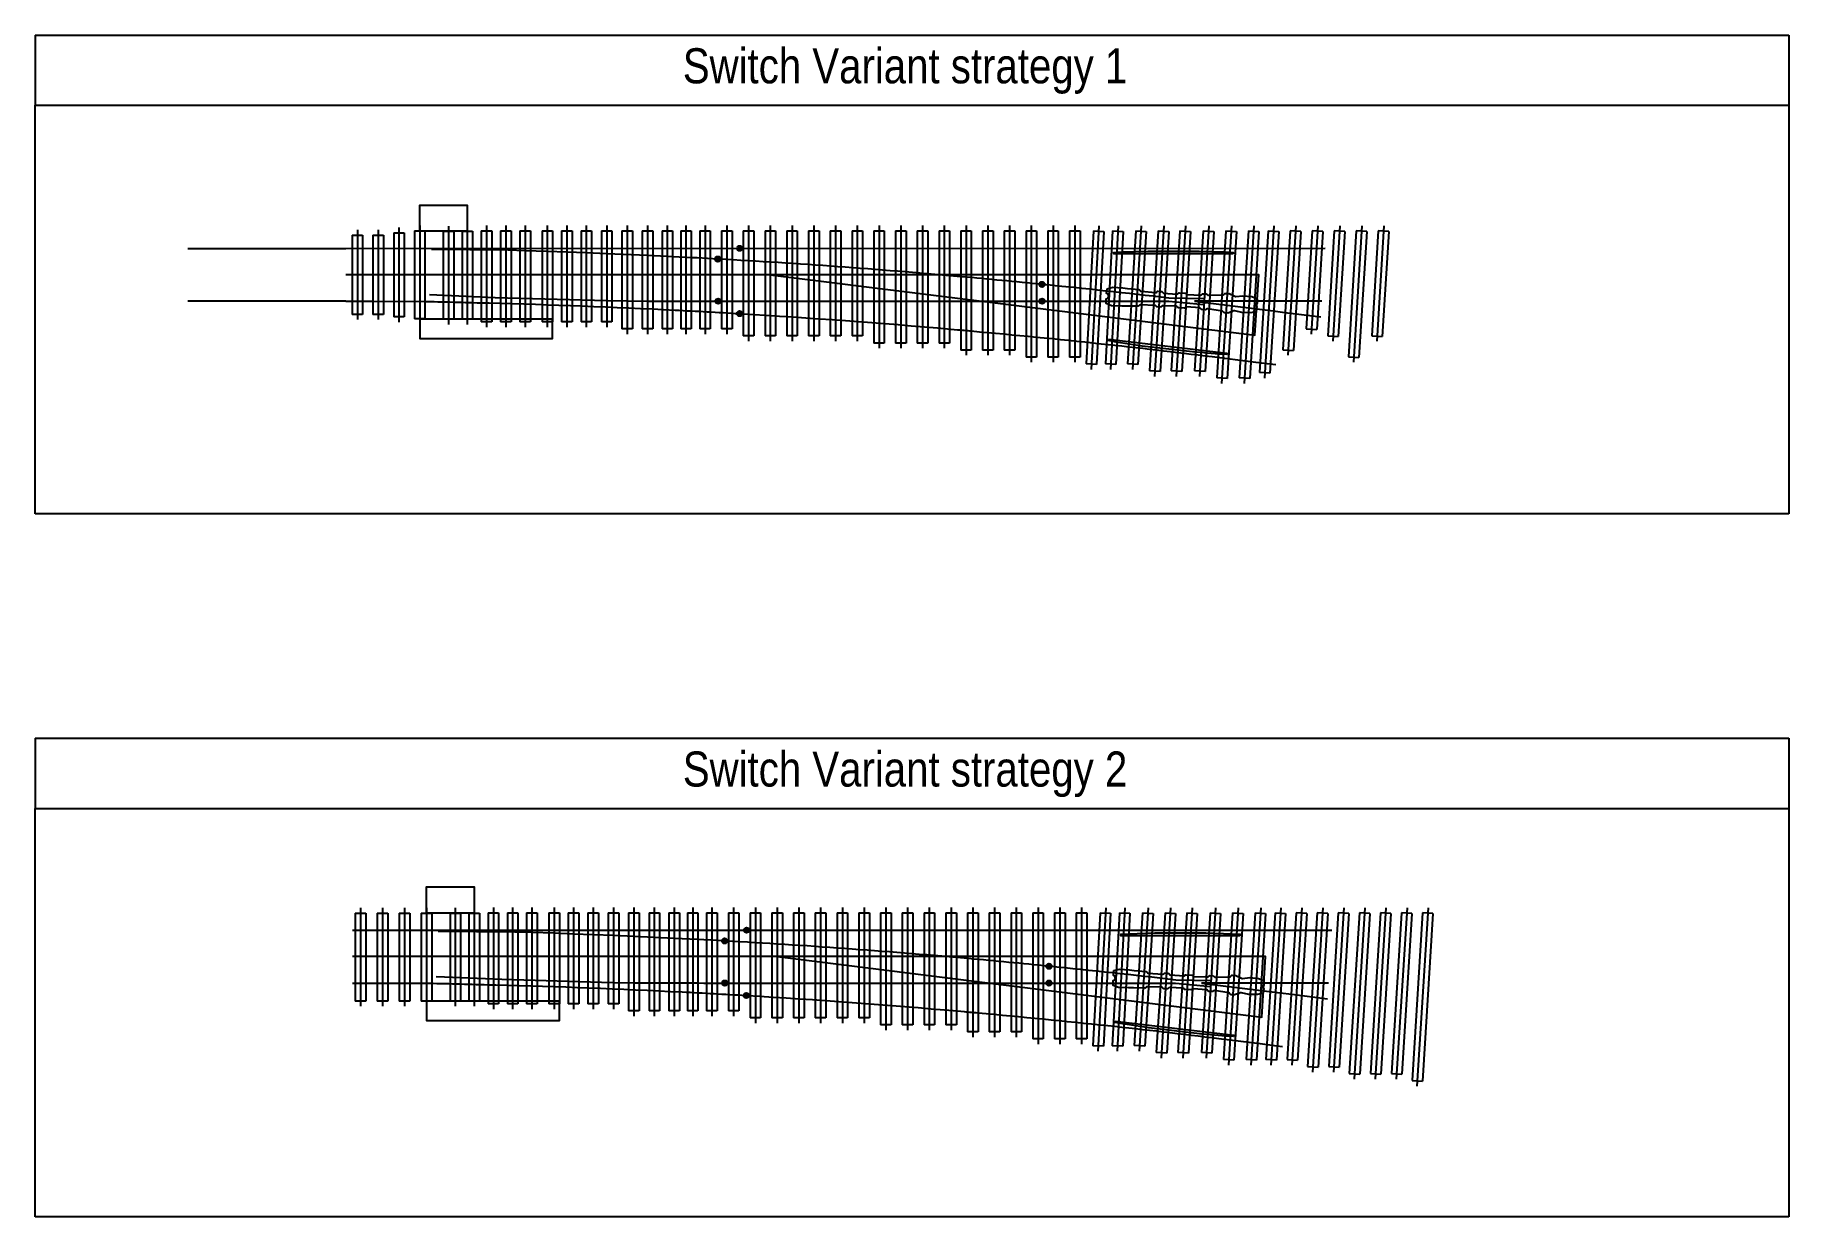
# Model space of a CAD drawing. Header units: metres. Extents: x -35 to 677, y 78 to 218.
# Drawn here: x 320.3 to 370.3, y 145.1 to 178.8 of the extents above; entities that cross this region are included whole.
import ezdxf

# ---------------------------------------------------------------- set-up
doc = ezdxf.new("R2010")
doc.units = ezdxf.units.M
for name, color, linetype in [('ASSEMBLY-Aluminothermic Weld', 1, 'Continuous'), ('ASSEMBLY-Concrete Sleeper', 7, 'Continuous'), ('ASSEMBLY-Switch Detail', 7, 'Continuous'), ('ASSEMBLY-Switch Motor Mechanism', 2, 'Continuous'), ('ASSEMBLY-Switch Rails', 1, 'Continuous'), ('PLACEMENT-Theoretical Switch Triangle New', 7, 'Continuous')]:
    doc.layers.add(name, color=color, linetype=linetype)
doc.layers.add('ASSEMBLY-Aluminothermic Weld-Attributes', color=6, linetype='Continuous', plot=False)
doc.layers.add('ASSEMBLY-Construction Lines', color=6, linetype='Continuous', plot=False)
doc.styles.add('ARIAL NARROW', font='ARIALN.TTF')
doc.styles.get("Standard").update_dxf_attribs({"font": 'arial.ttf'})

msp = doc.modelspace()

# ---------------------------------------------------------------- texts
at = {"style": 'ARIAL NARROW'}
for s, p in [('Switch Variant strategy 1', (338.753, 177.453)), ('Switch Variant strategy 2', (338.753, 157.396))]:
    msp.add_text(s, height=1, dxfattribs=at).set_placement(p)

# ---------------------------------------------------------------- blocks, each defined once
blk = doc.blocks.new('*U10')
at = {"layer": 'ASSEMBLY-Concrete Sleeper'}
for p, q in [((-150, 1250), (150, 1250)), ((-150, 1250), (-150, -1257)), ((150, 1250), (150, -1257)), ((150, -1257), (-150, -1257))]:
    blk.add_line(p, q, dxfattribs=at)
at = {"layer": 'ASSEMBLY-Construction Lines'}
blk.add_line((0, 1400), (0, -1407), dxfattribs=at)
blk = doc.blocks.new('*U9')
at = {"layer": 'ASSEMBLY-Concrete Sleeper'}
for p, q in [((-150, 1250), (150, 1250)), ((-150, 1250), (-150, -1350)), ((150, 1250), (150, -1350)), ((150, -1350), (-150, -1350))]:
    blk.add_line(p, q, dxfattribs=at)
at = {"layer": 'ASSEMBLY-Construction Lines'}
blk.add_line((0, 1400), (0, -1500), dxfattribs=at)
blk = doc.blocks.new('*U11')
at = {"layer": 'ASSEMBLY-Concrete Sleeper'}
for p, q in [((-150, 1250), (150, 1250)), ((-150, 1250), (-150, -2550)), ((150, 1250), (150, -2550)), ((150, -2550), (-150, -2550))]:
    blk.add_line(p, q, dxfattribs=at)
at = {"layer": 'ASSEMBLY-Construction Lines'}
blk.add_line((0, 1400), (0, -2700), dxfattribs=at)
blk = doc.blocks.new('*U4')
at = {"layer": 'ASSEMBLY-Concrete Sleeper'}
for p, q in [((-150, 1250), (150, 1250)), ((-150, 1250), (-150, -2350)), ((150, 1250), (150, -2350)), ((150, -2350), (-150, -2350))]:
    blk.add_line(p, q, dxfattribs=at)
at = {"layer": 'ASSEMBLY-Construction Lines'}
blk.add_line((0, 1400), (0, -2500), dxfattribs=at)
blk = doc.blocks.new('*U5')
at = {"layer": 'ASSEMBLY-Concrete Sleeper'}
for p, q in [((-150, 1250), (150, 1250)), ((-150, 1250), (-150, -1550)), ((150, 1250), (150, -1550)), ((150, -1550), (-150, -1550))]:
    blk.add_line(p, q, dxfattribs=at)
at = {"layer": 'ASSEMBLY-Construction Lines'}
blk.add_line((0, 1400), (0, -1700), dxfattribs=at)
blk = doc.blocks.new('*U6')
at = {"layer": 'ASSEMBLY-Concrete Sleeper'}
for p, q in [((-150, 1250), (150, 1250)), ((-150, 1250), (-150, -1750)), ((150, 1250), (150, -1750)), ((150, -1750), (-150, -1750))]:
    blk.add_line(p, q, dxfattribs=at)
at = {"layer": 'ASSEMBLY-Construction Lines'}
blk.add_line((0, 1400), (0, -1900), dxfattribs=at)
blk = doc.blocks.new('*U7')
at = {"layer": 'ASSEMBLY-Concrete Sleeper'}
for p, q in [((-150, 1250), (150, 1250)), ((-150, 1250), (-150, -1950)), ((150, 1250), (150, -1950)), ((150, -1950), (-150, -1950))]:
    blk.add_line(p, q, dxfattribs=at)
at = {"layer": 'ASSEMBLY-Construction Lines'}
blk.add_line((0, 1400), (0, -2100), dxfattribs=at)
blk = doc.blocks.new('*U8')
at = {"layer": 'ASSEMBLY-Concrete Sleeper'}
for p, q in [((-150, 1250), (150, 1250)), ((-150, 1250), (-150, -2150)), ((150, 1250), (150, -2150)), ((150, -2150), (-150, -2150))]:
    blk.add_line(p, q, dxfattribs=at)
at = {"layer": 'ASSEMBLY-Construction Lines'}
blk.add_line((0, 1400), (0, -2300), dxfattribs=at)
blk = doc.blocks.new('SYMBOL ALUMINOTHERMIC WELD')
at = {"layer": 'ASSEMBLY-Aluminothermic Weld'}
h = blk.add_hatch(color=256, dxfattribs=at)
h.dxf.hatch_style = 1
h.paths.add_polyline_path([(-75, 0, 1), (75, 0, 1)])
blk.add_circle((0, 0), 75, dxfattribs=at)
at = {"layer": 'ASSEMBLY-Aluminothermic Weld-Attributes', "flags": 2}
blk.add_attdef('BLOCK_VERSION', (0, 0), '', height=1, dxfattribs=at)
blk = doc.blocks.new('*U18')
at = {"layer": 'ASSEMBLY-Concrete Sleeper'}
for p, q in [((-150, 1250), (150, 1250)), ((-150, 1250), (-150, -2950)), ((150, 1250), (150, -2950)), ((150, -2950), (-150, -2950))]:
    blk.add_line(p, q, dxfattribs=at)
at = {"layer": 'ASSEMBLY-Construction Lines'}
blk.add_line((0, 1400), (0, -3100), dxfattribs=at)
blk = doc.blocks.new('*U12')
at = {"layer": 'ASSEMBLY-Concrete Sleeper'}
for p, q in [((-150, 1250), (150, 1250)), ((-150, 1250), (-150, -2750)), ((150, 1250), (150, -2750)), ((150, -2750), (-150, -2750))]:
    blk.add_line(p, q, dxfattribs=at)
at = {"layer": 'ASSEMBLY-Construction Lines'}
blk.add_line((0, 1400), (0, -2900), dxfattribs=at)
blk = doc.blocks.new('*U13')
at = {"layer": 'ASSEMBLY-Concrete Sleeper'}
for p, q in [((-150, 1250), (150, 1250)), ((-150, 1250), (-150, -2750)), ((150, 1250), (150, -2750)), ((150, -2750), (-150, -2750))]:
    blk.add_line(p, q, dxfattribs=at)
at = {"layer": 'ASSEMBLY-Construction Lines'}
blk.add_line((0, 1400), (0, -2900), dxfattribs=at)
blk = doc.blocks.new('*U25')
at = {"layer": 'ASSEMBLY-Concrete Sleeper'}
for p, q in [((150, 1010), (-150, 1010)), ((-150, -1250), (-150, 1010)), ((150, -1250), (150, 1010)), ((-150, -1250), (150, -1250))]:
    blk.add_line(p, q, dxfattribs=at)
at = {"layer": 'ASSEMBLY-Construction Lines'}
blk.add_line((0, -1400), (0, 1160), dxfattribs=at)
blk = doc.blocks.new('*U26')
at = {"layer": 'ASSEMBLY-Concrete Sleeper'}
for p, q in [((150, 1010), (-150, 1010)), ((-150, -1250), (-150, 1010)), ((150, -1250), (150, 1010)), ((-150, -1250), (150, -1250))]:
    blk.add_line(p, q, dxfattribs=at)
at = {"layer": 'ASSEMBLY-Construction Lines'}
blk.add_line((0, -1400), (0, 1160), dxfattribs=at)
blk = doc.blocks.new('*U27')
at = {"layer": 'ASSEMBLY-Concrete Sleeper'}
for p, q in [((150, 1150), (-150, 1150)), ((-150, -1250), (-150, 1150)), ((150, -1250), (150, 1150)), ((-150, -1250), (150, -1250))]:
    blk.add_line(p, q, dxfattribs=at)
at = {"layer": 'ASSEMBLY-Construction Lines'}
blk.add_line((0, -1400), (0, 1300), dxfattribs=at)
blk = doc.blocks.new('*U36')
at = {"layer": 'ASSEMBLY-Concrete Sleeper'}
for p, q in [((-150, 1250), (150, 1250)), ((-150, 1250), (-150, -2800)), ((150, 1250), (150, -2800)), ((150, -2800), (-150, -2800))]:
    blk.add_line(p, q, dxfattribs=at)
at = {"layer": 'ASSEMBLY-Construction Lines'}
blk.add_line((0, 1400), (0, -2950), dxfattribs=at)
blk = doc.blocks.new('*U38')
at = {"layer": 'ASSEMBLY-Concrete Sleeper'}
for p, q in [((150, 2150), (-150, 2150)), ((-150, -1250), (-150, 2150)), ((150, -1250), (150, 2150)), ((-150, -1250), (150, -1250))]:
    blk.add_line(p, q, dxfattribs=at)
at = {"layer": 'ASSEMBLY-Construction Lines'}
blk.add_line((0, -1400), (0, 2300), dxfattribs=at)
blk = doc.blocks.new('*U39')
at = {"layer": 'ASSEMBLY-Concrete Sleeper'}
for p, q in [((150, 1550), (-150, 1550)), ((-150, -1250), (-150, 1550)), ((150, -1250), (150, 1550)), ((-150, -1250), (150, -1250))]:
    blk.add_line(p, q, dxfattribs=at)
at = {"layer": 'ASSEMBLY-Construction Lines'}
blk.add_line((0, -1400), (0, 1700), dxfattribs=at)
blk = doc.blocks.new('*U40')
at = {"layer": 'ASSEMBLY-Concrete Sleeper'}
for p, q in [((150, 1750), (-150, 1750)), ((-150, -1250), (-150, 1750)), ((150, -1250), (150, 1750)), ((-150, -1250), (150, -1250))]:
    blk.add_line(p, q, dxfattribs=at)
at = {"layer": 'ASSEMBLY-Construction Lines'}
blk.add_line((0, -1400), (0, 1900), dxfattribs=at)
blk = doc.blocks.new('*U41')
at = {"layer": 'ASSEMBLY-Concrete Sleeper'}
for p, q in [((150, 2350), (-150, 2350)), ((-150, -1250), (-150, 2350)), ((150, -1250), (150, 2350)), ((-150, -1250), (150, -1250))]:
    blk.add_line(p, q, dxfattribs=at)
at = {"layer": 'ASSEMBLY-Construction Lines'}
blk.add_line((0, -1400), (0, 2500), dxfattribs=at)
blk = doc.blocks.new('*U51')
at = {"layer": 'ASSEMBLY-Switch Detail', "linetype": 'Continuous'}
for points in [[(13.197, 0.598), (9.797, 0.598), (9.797, 0.638), (10.022, 0.653), (10.772, 0.678), (12.222, 0.678), (12.972, 0.653), (13.197, 0.638)], [(9.641, -1.837), (13.017, -2.237), (13.012, -2.277), (12.787, -2.265), (12.04, -2.202), (10.6, -2.032), (9.858, -1.918), (9.636, -1.877)]]:
    blk.add_lwpolyline(points, close=True, dxfattribs=at)
at = {"layer": 'ASSEMBLY-Switch Detail'}
blk.add_lwpolyline([(9.601, -0.398), (9.761, -0.356), (10.048, -0.377), (10.183, -0.392), (10.51, -0.423), (10.524, -0.427), (10.537, -0.437), (10.543, -0.445), (10.548, -0.454), (10.558, -0.463), (10.575, -0.468), (10.986, -0.503), (11.002, -0.501), (11.016, -0.493), (11.023, -0.486), (11.031, -0.477), (11.042, -0.471), (11.058, -0.469), (11.148, -0.474), (11.161, -0.477), (11.171, -0.484), (11.171, -0.484), (11.176, -0.489), (11.181, -0.497), (11.19, -0.509), (11.203, -0.517), (11.214, -0.52), (11.591, -0.549), (11.608, -0.546), (11.62, -0.539), (11.627, -0.532), (11.637, -0.522), (11.648, -0.516), (11.662, -0.515), (11.822, -0.525), (11.838, -0.529), (11.849, -0.538), (11.855, -0.546), (11.864, -0.557), (11.875, -0.564), (11.888, -0.566), (12.266, -0.58), (12.285, -0.576), (12.295, -0.569), (12.301, -0.561), (12.309, -0.552), (12.321, -0.545), (12.338, -0.542), (12.428, -0.548), (12.443, -0.552), (12.452, -0.558), (12.459, -0.567), (12.466, -0.576), (12.478, -0.583), (12.494, -0.586), (12.909, -0.572), (12.928, -0.566), (12.936, -0.56), (12.943, -0.551), (12.951, -0.54), (12.963, -0.532), (12.981, -0.53), (13.078, -0.536), (13.241, -0.614), (13.255, -0.619), (13.27, -0.619), (13.474, -0.599), (13.724, -0.624), (13.877, -0.683), (13.877, -0.823), (13.848, -0.835), (13.837, -0.861), (13.846, -0.89), (13.872, -0.904), (13.855, -1.043), (13.695, -1.083), (13.445, -1.077), (13.244, -1.032), (13.228, -1.03), (13.215, -1.033), (13.044, -1.091), (12.946, -1.085), (12.929, -1.079), (12.918, -1.07), (12.911, -1.059), (12.905, -1.049), (12.894, -1.039), (12.88, -1.034), (12.47, -0.97), (12.451, -0.971), (12.439, -0.978), (12.433, -0.984), (12.424, -0.992), (12.414, -0.997), (12.402, -0.998), (12.31, -0.993), (12.293, -0.988), (12.282, -0.979), (12.276, -0.97), (12.269, -0.959), (12.256, -0.95), (12.243, -0.947), (11.867, -0.916), (11.852, -0.918), (11.839, -0.925), (11.831, -0.933), (11.823, -0.941), (11.808, -0.949), (11.795, -0.95), (11.636, -0.94), (11.636, -0.94), (11.636, -0.94), (11.617, -0.934), (11.603, -0.919), (11.589, -0.904), (11.569, -0.898), (11.19, -0.883), (11.175, -0.886), (11.165, -0.892), (11.156, -0.902), (11.149, -0.911), (11.137, -0.918), (11.12, -0.921), (11.03, -0.915), (11.018, -0.912), (11.006, -0.905), (10.997, -0.894), (10.991, -0.886), (10.978, -0.876), (10.963, -0.873), (10.551, -0.861), (10.534, -0.864), (10.524, -0.87), (10.516, -0.88), (10.509, -0.889), (10.498, -0.896), (10.481, -0.9), (10.156, -0.892), (10.02, -0.892), (9.732, -0.882), (9.732, -0.882), (9.578, -0.823), (9.578, -0.683), (9.622, -0.669), (9.651, -0.614), (9.628, -0.556), (9.586, -0.537)], close=True, dxfattribs=at)
at = {"layer": 'ASSEMBLY-Switch Motor Mechanism', "ltscale": 0.02}
for points in [[(-9.994, 1.24), (-9.994, 1.99), (-8.638, 1.99), (-8.638, 1.24)], [(-9.994, -1.268), (-9.994, -1.819), (-6.208, -1.818), (-6.208, -1.267)]]:
    blk.add_lwpolyline(points, close=True, dxfattribs=at)
at = {"layer": 'ASSEMBLY-Switch Rails'}
for p, q in [((-16.601, 0.754), (-12.101, 0.754)), ((-12.101, -0.755), (-16.601, -0.755))]:
    blk.add_line(p, q, dxfattribs=at)
for points in [[(-12.101, 0.754), (15.818, 0.755)], [(-9.717, -0.562), (-7.848, -0.646), (-5.008, -0.726), (-4.663, -0.735), (-4.081, -0.745), (-3.5, -0.751), (-3.158, -0.751), (-2.706, -0.751), (-2.263, -0.751), (-2.088, -0.753), (-1.479, -0.753), (7.75, -0.753), (11.358, -0.753), (12.364, -0.848)], [(12.095, -0.752), (14.339, -1.033), (14.671, -1.074), (15.696, -1.202)], [(15.724, -0.754), (12.095, -0.752)]]:
    blk.add_lwpolyline(points, dxfattribs=at)
for points in [[(12.374, -0.69), (11.365, -0.667, 0.004226), (7.75, -0.275, 0.002211), (5.456, -0.056), (5.331, -0.045, 0.008457), (-1.484, 0.447), (-1.495, 0.448), (-2.085, 0.48), (-2.26, 0.487), (-2.937, 0.522), (-3.5, 0.549), (-4.663, 0.601), (-5.245, 0.624), (-5.801, 0.645), (-6.358, 0.665), (-6.989, 0.685), (-7.473, 0.7), (-9.659, 0.718)], [(-12.101, -0.755), (-11.338, -0.755), (-9.809, -0.759, 0.000007), (-8.019, -0.805, -0.006221), (-2.708, -1.006, -0.002133), (-0.889, -1.107), (-0.866, -1.109, -0.00756), (5.143, -1.549), (5.333, -1.566, -0.000465), (5.729, -1.602, -0.003854), (9.43, -1.965, -0.003841), (12.594, -2.334), (13.77, -2.481), (14.246, -2.54), (14.412, -2.561)]]:
    blk.add_lwpolyline(points, format="xyb", dxfattribs=at)
at = {"layer": 'PLACEMENT-Theoretical Switch Triangle New'}
blk.add_lwpolyline([(0, 0), (13.817, -1.727), (13.925, 0), (-12.101, 0)], dxfattribs=at)
at = {"layer": 'ASSEMBLY-Aluminothermic Weld', "xscale": 0.001, "yscale": 0.001, "zscale": 0.001}
for p in [(-1.495, 0.448), (-0.87, 0.754), (7.75, -0.275), (-1.49, -0.753), (7.75, -0.753), (-0.877, -1.108)]:
    blk.add_blockref('SYMBOL ALUMINOTHERMIC WELD', p, dxfattribs=at)
at = {"layer": 'ASSEMBLY-Concrete Sleeper', "extrusion": (0, 0, -1), "xscale": 0.001, "yscale": 0.001, "zscale": -0.001, "rotation": 180}
for name, p in [('*U25', (11.771, -0.12)), ('*U26', (11.179, -0.12)), ('*U27', (10.586, -0.05))]:
    blk.add_blockref(name, p, dxfattribs=at)
at = {"layer": 'ASSEMBLY-Concrete Sleeper', "xscale": 0.001, "yscale": 0.001, "zscale": 0.001}
for name, p in [('*U10', (-9.994, 0.004)), ('*U10', (-9.174, -0.01)), ('*U10', (-8.638, -0.01)), ('*U9', (-8.089, 0.004)), ('*U9', (-7.539, 0.004)), ('*U9', (-6.99, 0.004)), ('*U9', (-6.358, 0.004)), ('*U9', (-5.802, 0.004)), ('*U9', (-5.245, 0.004)), ('*U9', (-4.663, 0.004)), ('*U5', (-4.082, 0.004)), ('*U5', (-3.5, 0.004)), ('*U5', (-2.937, 0.004)), ('*U5', (-2.405, 0.004)), ('*U5', (-1.86, 0.004)), ('*U5', (-1.24, 0.004)), ('*U6', (-0.62, 0.004)), ('*U6', (0, 0.004)), ('*U6', (0.62, 0.004)), ('*U6', (1.24, 0.004)), ('*U6', (1.86, 0.004)), ('*U6', (2.48, 0.004)), ('*U7', (3.1, 0.004)), ('*U7', (3.72, 0.004)), ('*U7', (4.34, 0.004)), ('*U7', (4.96, 0.004)), ('*U8', (5.58, 0.004)), ('*U8', (6.2, 0.004)), ('*U8', (6.82, 0.004)), ('*U4', (7.44, 0.004)), ('*U4', (8.06, 0.004)), ('*U4', (8.68, 0.004))]:
    blk.add_blockref(name, p, dxfattribs=at)
for name, p, rotation in [('*U11', (9.292, -0.003), 356.9006939999999), ('*U11', (9.842, -0.003), 356.9006939999999), ('*U11', (10.49, -0.003), 356.4374999999999), ('*U12', (11.132, -0.003), 356.4374999999999), ('*U12', (11.749, -0.003), 356.4374999999999), ('*U13', (12.416, -0.003), 356.4374999999999), ('*U18', (13.059, -0.003), 356.4374999999999), ('*U18', (13.701, -0.003), 356.4374999999999), ('*U36', (14.27, -0.001), 356.4374999999999), ('*U38', (14.897, -0.001), 176.4375000001575), ('*U39', (15.524, -0.001), 176.4375000002591), ('*U40', (16.152, -0.001), 176.4375000000001), ('*U41', (16.779, -0.001), 176.4375000002589), ('*U40', (17.406, -0.001), 176.4375000001012)]:
    blk.add_blockref(name, p, dxfattribs=dict(at, rotation=rotation))
blk = doc.blocks.new('*U20')
at = {"layer": 'ASSEMBLY-Concrete Sleeper'}
for p, q in [((150, 3550), (-150, 3550)), ((-150, -1250), (-150, 3550)), ((150, -1250), (150, 3550)), ((-150, -1250), (150, -1250))]:
    blk.add_line(p, q, dxfattribs=at)
at = {"layer": 'ASSEMBLY-Construction Lines'}
blk.add_line((0, -1400), (0, 3700), dxfattribs=at)
blk = doc.blocks.new('*U15')
at = {"layer": 'ASSEMBLY-Concrete Sleeper'}
for p, q in [((-150, 1250), (150, 1250)), ((-150, 1250), (-150, -2950)), ((150, 1250), (150, -2950)), ((150, -2950), (-150, -2950))]:
    blk.add_line(p, q, dxfattribs=at)
at = {"layer": 'ASSEMBLY-Construction Lines'}
blk.add_line((0, 1400), (0, -3100), dxfattribs=at)
blk = doc.blocks.new('*U19')
at = {"layer": 'ASSEMBLY-Concrete Sleeper'}
for p, q in [((150, 2950), (-150, 2950)), ((-150, -1250), (-150, 2950)), ((150, -1250), (150, 2950)), ((-150, -1250), (150, -1250))]:
    blk.add_line(p, q, dxfattribs=at)
at = {"layer": 'ASSEMBLY-Construction Lines'}
blk.add_line((0, -1400), (0, 3100), dxfattribs=at)
blk = doc.blocks.new('*U16')
at = {"layer": 'ASSEMBLY-Concrete Sleeper'}
for p, q in [((150, 3150), (-150, 3150)), ((-150, -1250), (-150, 3150)), ((150, -1250), (150, 3150)), ((-150, -1250), (150, -1250))]:
    blk.add_line(p, q, dxfattribs=at)
at = {"layer": 'ASSEMBLY-Construction Lines'}
blk.add_line((0, -1400), (0, 3300), dxfattribs=at)
blk = doc.blocks.new('*U17')
at = {"layer": 'ASSEMBLY-Concrete Sleeper'}
for p, q in [((150, 3150), (-150, 3150)), ((-150, -1250), (-150, 3150)), ((150, -1250), (150, 3150)), ((-150, -1250), (150, -1250))]:
    blk.add_line(p, q, dxfattribs=at)
at = {"layer": 'ASSEMBLY-Construction Lines'}
blk.add_line((0, -1400), (0, 3300), dxfattribs=at)
blk = doc.blocks.new('*U14')
at = {"layer": 'ASSEMBLY-Concrete Sleeper'}
for p, q in [((150, 3350), (-150, 3350)), ((-150, -1250), (-150, 3350)), ((150, -1250), (150, 3350)), ((-150, -1250), (150, -1250))]:
    blk.add_line(p, q, dxfattribs=at)
at = {"layer": 'ASSEMBLY-Construction Lines'}
blk.add_line((0, -1400), (0, 3500), dxfattribs=at)
blk = doc.blocks.new('*U52')
at = {"layer": 'ASSEMBLY-Switch Detail', "linetype": 'Continuous'}
for points in [[(13.197, 0.598), (9.797, 0.598), (9.797, 0.638), (10.022, 0.653), (10.772, 0.678), (12.222, 0.678), (12.972, 0.653), (13.197, 0.638)], [(9.641, -1.837), (13.017, -2.237), (13.012, -2.277), (12.787, -2.265), (12.04, -2.202), (10.6, -2.032), (9.858, -1.918), (9.636, -1.877)]]:
    blk.add_lwpolyline(points, close=True, dxfattribs=at)
at = {"layer": 'ASSEMBLY-Switch Detail'}
blk.add_lwpolyline([(9.601, -0.398), (9.761, -0.356), (10.048, -0.377), (10.183, -0.392), (10.51, -0.423), (10.524, -0.427), (10.537, -0.437), (10.543, -0.445), (10.548, -0.454), (10.558, -0.463), (10.575, -0.468), (10.986, -0.503), (11.002, -0.501), (11.016, -0.493), (11.023, -0.486), (11.031, -0.477), (11.042, -0.471), (11.058, -0.469), (11.148, -0.474), (11.161, -0.477), (11.171, -0.484), (11.171, -0.484), (11.176, -0.489), (11.181, -0.497), (11.19, -0.509), (11.203, -0.517), (11.214, -0.52), (11.591, -0.549), (11.608, -0.546), (11.62, -0.539), (11.627, -0.532), (11.637, -0.522), (11.648, -0.516), (11.662, -0.515), (11.822, -0.525), (11.838, -0.529), (11.849, -0.538), (11.855, -0.546), (11.864, -0.557), (11.875, -0.564), (11.888, -0.566), (12.266, -0.58), (12.285, -0.576), (12.295, -0.569), (12.301, -0.561), (12.309, -0.552), (12.321, -0.545), (12.338, -0.542), (12.428, -0.548), (12.443, -0.552), (12.452, -0.558), (12.459, -0.567), (12.466, -0.576), (12.478, -0.583), (12.494, -0.586), (12.909, -0.572), (12.928, -0.566), (12.936, -0.56), (12.943, -0.551), (12.951, -0.54), (12.963, -0.532), (12.981, -0.53), (13.078, -0.536), (13.241, -0.614), (13.255, -0.619), (13.27, -0.619), (13.474, -0.599), (13.724, -0.624), (13.877, -0.683), (13.877, -0.823), (13.848, -0.835), (13.837, -0.861), (13.846, -0.89), (13.872, -0.904), (13.855, -1.043), (13.695, -1.083), (13.445, -1.077), (13.244, -1.032), (13.228, -1.03), (13.215, -1.033), (13.044, -1.091), (12.946, -1.085), (12.929, -1.079), (12.918, -1.07), (12.911, -1.059), (12.905, -1.049), (12.894, -1.039), (12.88, -1.034), (12.47, -0.97), (12.451, -0.971), (12.439, -0.978), (12.433, -0.984), (12.424, -0.992), (12.414, -0.997), (12.402, -0.998), (12.31, -0.993), (12.293, -0.988), (12.282, -0.979), (12.276, -0.97), (12.269, -0.959), (12.256, -0.95), (12.243, -0.947), (11.867, -0.916), (11.852, -0.918), (11.839, -0.925), (11.831, -0.933), (11.823, -0.941), (11.808, -0.949), (11.795, -0.95), (11.636, -0.94), (11.636, -0.94), (11.636, -0.94), (11.617, -0.934), (11.603, -0.919), (11.589, -0.904), (11.569, -0.898), (11.19, -0.883), (11.175, -0.886), (11.165, -0.892), (11.156, -0.902), (11.149, -0.911), (11.137, -0.918), (11.12, -0.921), (11.03, -0.915), (11.018, -0.912), (11.006, -0.905), (10.997, -0.894), (10.991, -0.886), (10.978, -0.876), (10.963, -0.873), (10.551, -0.861), (10.534, -0.864), (10.524, -0.87), (10.516, -0.88), (10.509, -0.889), (10.498, -0.896), (10.481, -0.9), (10.156, -0.892), (10.02, -0.892), (9.732, -0.882), (9.732, -0.882), (9.578, -0.823), (9.578, -0.683), (9.622, -0.669), (9.651, -0.614), (9.628, -0.556), (9.586, -0.537)], close=True, dxfattribs=at)
at = {"layer": 'ASSEMBLY-Switch Motor Mechanism', "ltscale": 0.02}
for points in [[(-9.994, 1.24), (-9.994, 1.99), (-8.638, 1.99), (-8.638, 1.24)], [(-9.994, -1.268), (-9.994, -1.819), (-6.208, -1.818), (-6.208, -1.267)]]:
    blk.add_lwpolyline(points, close=True, dxfattribs=at)
at = {"layer": 'ASSEMBLY-Switch Rails'}
for points in [[(-12.101, 0.754), (15.818, 0.755)], [(-9.717, -0.562), (-7.848, -0.646), (-5.008, -0.726), (-4.663, -0.735), (-4.081, -0.745), (-3.5, -0.751), (-3.158, -0.751), (-2.706, -0.751), (-2.263, -0.751), (-2.088, -0.753), (-1.479, -0.753), (7.75, -0.753), (11.358, -0.753), (12.364, -0.848)], [(12.095, -0.752), (14.339, -1.033), (14.671, -1.074), (15.696, -1.202)], [(15.724, -0.754), (12.095, -0.752)]]:
    blk.add_lwpolyline(points, dxfattribs=at)
for points in [[(12.374, -0.69), (11.365, -0.667, 0.004226), (7.75, -0.275, 0.002211), (5.456, -0.056), (5.331, -0.045, 0.008457), (-1.484, 0.447), (-1.495, 0.448), (-2.085, 0.48), (-2.26, 0.487), (-2.937, 0.522), (-3.5, 0.549), (-4.663, 0.601), (-5.245, 0.624), (-5.801, 0.645), (-6.358, 0.665), (-6.989, 0.685), (-7.473, 0.7), (-9.659, 0.718)], [(-12.101, -0.755), (-11.338, -0.755), (-9.809, -0.759, 0.000007), (-8.019, -0.805, -0.006221), (-2.708, -1.006, -0.002133), (-0.889, -1.107), (-0.866, -1.109, -0.00756), (5.143, -1.549), (5.333, -1.566, -0.000465), (5.729, -1.602, -0.003854), (9.43, -1.965, -0.003841), (12.594, -2.334), (13.77, -2.481), (14.246, -2.54), (14.412, -2.561)]]:
    blk.add_lwpolyline(points, format="xyb", dxfattribs=at)
at = {"layer": 'PLACEMENT-Theoretical Switch Triangle New'}
blk.add_lwpolyline([(0, 0), (13.817, -1.727), (13.925, 0), (-12.101, 0)], dxfattribs=at)
at = {"layer": 'ASSEMBLY-Aluminothermic Weld', "xscale": 0.001, "yscale": 0.001, "zscale": 0.001}
for p in [(-1.495, 0.448), (-0.87, 0.754), (7.75, -0.275), (-1.49, -0.753), (7.75, -0.753), (-0.877, -1.108)]:
    blk.add_blockref('SYMBOL ALUMINOTHERMIC WELD', p, dxfattribs=at)
at = {"layer": 'ASSEMBLY-Concrete Sleeper', "xscale": 0.001, "yscale": 0.001, "zscale": 0.001}
for name, p in [('*U10', (-11.874, -0.01)), ('*U10', (-11.248, -0.01)), ('*U10', (-10.621, -0.01)), ('*U10', (-9.994, -0.01)), ('*U10', (-9.174, -0.01)), ('*U10', (-8.638, -0.01)), ('*U9', (-8.089, 0.004)), ('*U9', (-7.539, 0.004)), ('*U9', (-6.99, 0.004)), ('*U9', (-6.358, 0.004)), ('*U9', (-5.802, 0.004)), ('*U9', (-5.245, 0.004)), ('*U9', (-4.663, 0.004)), ('*U5', (-4.082, 0.004)), ('*U5', (-3.5, 0.004)), ('*U5', (-2.937, 0.004)), ('*U5', (-2.405, 0.004)), ('*U5', (-1.86, 0.004)), ('*U5', (-1.24, 0.004)), ('*U6', (-0.62, 0.004)), ('*U6', (0, 0.004)), ('*U6', (0.62, 0.004)), ('*U6', (1.24, 0.004)), ('*U6', (1.86, 0.004)), ('*U6', (2.48, 0.004)), ('*U7', (3.1, 0.004)), ('*U7', (3.72, 0.004)), ('*U7', (4.34, 0.004)), ('*U7', (4.96, 0.004)), ('*U8', (5.58, 0.004)), ('*U8', (6.2, 0.004)), ('*U8', (6.82, 0.004)), ('*U4', (7.44, 0.004)), ('*U4', (8.06, 0.004)), ('*U4', (8.68, 0.004))]:
    blk.add_blockref(name, p, dxfattribs=at)
for name, p, rotation in [('*U11', (9.292, -0.003), 356.9006939999999), ('*U11', (9.842, -0.003), 356.9006939999999), ('*U11', (10.49, -0.003), 356.4374999999999), ('*U12', (11.132, -0.003), 356.4374999999999), ('*U12', (11.749, -0.003), 356.4374999999999), ('*U13', (12.416, -0.003), 356.4374999999999), ('*U18', (13.059, -0.003), 356.4374999999999), ('*U18', (13.701, -0.003), 356.4374999999999), ('*U15', (14.271, -0.003), 356.4374999999999), ('*U19', (14.871, -0.003), 176.4375000001575), ('*U16', (15.471, -0.003), 176.4375000002591), ('*U17', (16.071, -0.003), 176.4375000000001), ('*U14', (16.671, -0.003), 176.4375000002589), ('*U14', (17.271, -0.003), 176.4375000001012), ('*U14', (17.871, -0.003), 176.4375000000001), ('*U20', (18.471, -0.003), 176.4375000001012)]:
    blk.add_blockref(name, p, dxfattribs=dict(at, rotation=rotation))

# ---------------------------------------------------------------- linework, layer by layer
for p, q in [((320.286, 178.83), (370.286, 178.83)), ((320.286, 178.83), (320.286, 176.83)), ((370.286, 178.83), (370.286, 176.83)), ((320.286, 165.179), (320.286, 176.83)), ((320.286, 176.83), (370.286, 176.83)), ((370.286, 176.83), (370.286, 165.179)), ((370.286, 165.179), (320.286, 165.179)), ((320.286, 158.772), (370.286, 158.772)), ((320.286, 158.772), (320.286, 156.772)), ((370.286, 158.772), (370.286, 156.772)), ((320.286, 145.121), (320.286, 156.772)), ((320.286, 156.772), (370.286, 156.772)), ((370.286, 156.772), (370.286, 145.121)), ((370.286, 145.121), (320.286, 145.121))]:
    msp.add_line(p, q)

# ---------------------------------------------------------------- block references
at = {"layer": 'ASSEMBLY-Concrete Sleeper'}
for name, p in [('*U51', (341.246, 171.993)), ('*U52', (341.44, 152.545))]:
    msp.add_blockref(name, p, dxfattribs=at)

msp.set_redraw_order([(e.dxf.handle, doc.entitydb.next_handle()) for e in msp.query("TEXT MTEXT ATTDEF DIMENSION ARC_DIMENSION")])  # texts and dimensions are drawn at this point

doc.saveas('drawing.dxf')
